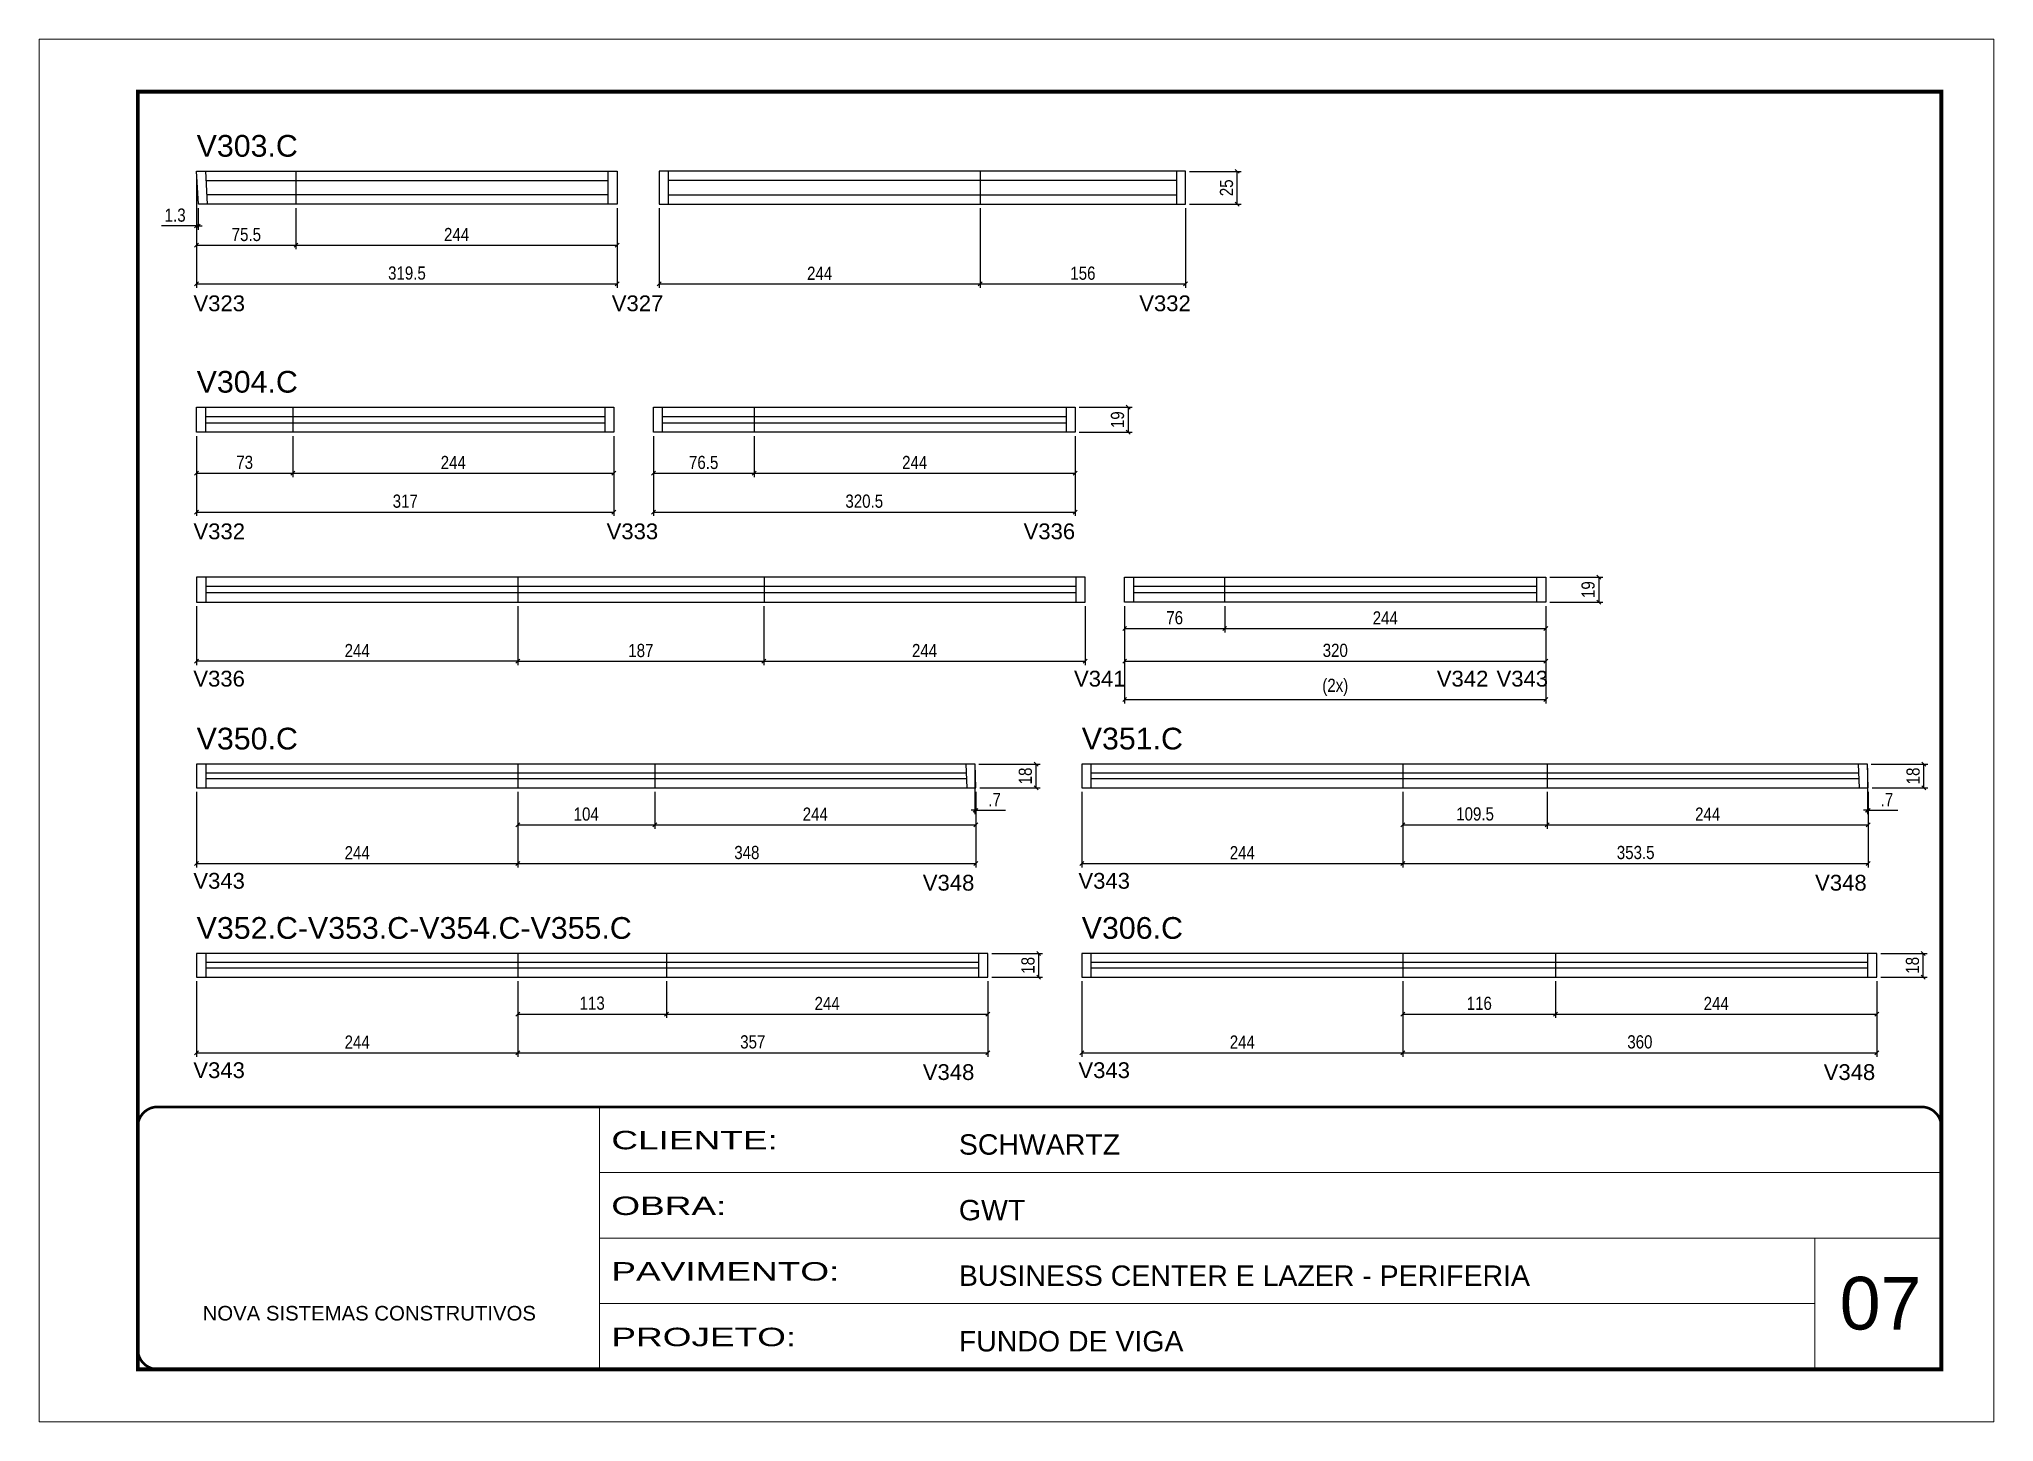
# Model space of a CAD drawing. Extents: x 3245 to 12416, y 917 to 10295.
# Drawn here: x 6429 to 7914, y 7809 to 8859 of the extents above; entities that cross this region are included whole.
import ezdxf

# ---------------------------------------------------------------- set-up
doc = ezdxf.new("R2010")
doc.units = 0
doc.linetypes.add('CONTINUO', pattern=[0])
doc.linetypes.add('DASHED', pattern=[0.75, 0.5, -0.25])
for name, color, linetype in [('5', 5, 'Continuous'), ('COTA', 241, 'Continuous'), ('NOMENCLATURA', 7, 'Continuous'), ('Painéis', 200, 'Continuous'), ('SARR_2.2x7', 40, 'Continuous')]:
    doc.layers.add(name, color=color, linetype=linetype)
for name, color, linetype, lineweight in [('CARIMBO', 255, 'Continuous', 9), ('Folhas', 255, 'Continuous', 9), ('SARRAFO DE PRESSAO', 251, 'DASHED', 9)]:
    doc.layers.add(name, color=color, linetype=linetype, lineweight=lineweight)
doc.styles.add('ARIAL', font='arial.ttf')
doc.styles.add('COTA TECNICA', font='techl___.ttf', dxfattribs={"height": 10})
doc.styles.add('COTA TECNICA-50', font='techl___.ttf', dxfattribs={"height": 10})
doc.styles.get("Standard").update_dxf_attribs({"font": 'arial.ttf'})
doc.styles.add('Tecnologia', font='')
doc.styles.get('Tecnologia').set_extended_font_data('Forgotten Futurist')
doc.dimstyles.new('COTA PAINEL-50', dxfattribs={"dimtxt": 10, "dimasz": 3, "dimexe": 3, "dimexo": 3, "dimgap": 3, "dimtad": 1, "dimdec": 1, "dimzin": 12, "dimdsep": 46, "dimtxsty": 'COTA TECNICA-50', "dimblk1": 'OBLIQUE', "dimblk2": 'OBLIQUE', "dimsah": 1, "dimcen": 0.9, "dimclrd": 4, "dimclre": 4, "dimclrt": 240, "dimadec": 1, "dimazin": 3, "dimtfac": 1, "dimtdec": 1, "dimtmove": 0, "dimatfit": 3, "dimfxl": 1, "dimtolj": 1, "dimtzin": 12, "dimarcsym": 0})
doc.dimstyles.new('PAINEL', dxfattribs={"dimtxt": 10, "dimasz": 3, "dimexe": 3, "dimexo": 3, "dimgap": 3, "dimtad": 1, "dimdec": 1, "dimzin": 12, "dimdsep": 46, "dimtxsty": 'COTA TECNICA', "dimblk1": 'OBLIQUE', "dimblk2": 'OBLIQUE', "dimsah": 1, "dimcen": 0.9, "dimclrd": 4, "dimclre": 4, "dimclrt": 240, "dimadec": 1, "dimazin": 3, "dimtfac": 1, "dimtdec": 1, "dimtmove": 0, "dimatfit": 3, "dimfxl": 1, "dimtolj": 1, "dimtzin": 12, "dimarcsym": 0})

msp = doc.modelspace()

# ---------------------------------------------------------------- texts
at = {"layer": '5', "linetype": 'Continuous'}
for s, p in [('V323', (6546.12, 8652.09)), ('V327', (6863.89, 8652.09)), ('V332', (7264.6, 8652.09)), ('V332', (6546.12, 8478.93)), ('V333', (6859.98, 8478.93)), ('V336', (7176.74, 8478.93)), ('V336', (6546.03, 8367.08)), ('V341', (7215.02, 8367.08)), ('V342', (7490.63, 8367.08)), ('V343', (7536.02, 8367.08)), ('V343', (6546.03, 8213.56)), ('V348', (7100.17, 8212.11)), ('V343', (7218.4, 8213.56)), ('V348', (7778.04, 8212.11)), ('V343', (6546.03, 8069.77)), ('V348', (7100.17, 8068.32)), ('V343', (7218.4, 8069.77)), ('V348', (7784.54, 8068.32))]:
    msp.add_text(s, height=12, rotation=359.99996, dxfattribs=at).set_placement(p)
at = {"layer": 'CARIMBO', "style": 'ARIAL'}
msp.add_text('07', height=40, dxfattribs=at).set_placement((7796.7, 7878.85))
at = {"layer": 'NOMENCLATURA', "linetype": 'Continuous'}
for s, p in [('V303.C', (6548.53, 8769.41)), ('V304.C', (6548.53, 8590.25)), ('V350.C', (6548.54, 8319.31)), ('V351.C', (7220.91, 8319.31)), ('V352.C-V353.C-V354.C-V355.C', (6548.54, 8175.52)), ('V306.C', (7220.91, 8175.52))]:
    msp.add_text(s, height=16.5, dxfattribs=at).set_placement(p)

# ---------------------------------------------------------------- blocks, each defined once
blk = doc.blocks.new('9999999999')
at = {"color": 30, "linetype": 'CONTINUO'}
for p, q in [((98564.6, 34230.2), (98564.6, 34429.4)), ((98564.6, 34379.6), (99584, 34379.6)), ((98564.6, 34329.8), (99488, 34329.8)), ((99584, 34329.8), (99488, 34329.8)), ((99488, 34329.8), (99488, 34230.2)), ((98564.6, 34280), (99488, 34280))]:
    blk.add_line(p, q, dxfattribs=at)
at = {"color": 30, "linetype": 'CONTINUO', "const_width": 2}
blk.add_lwpolyline([(99584, 34230.2), (99584, 34414.4, 0.414214), (99569, 34429.4), (98229, 34429.4, 0.414214), (98214, 34414.4), (98214, 34245.2, 0.414214), (98229, 34230.2), (99584, 34230.2)], format="xyb", dxfattribs=at)
at = {"layer": 'Folhas'}
blk.add_lwpolyline([(98139, 34190.2), (99624, 34190.2), (99624, 35240.2), (98139, 35240.2)], close=True, dxfattribs=at)
at = {"layer": 'Folhas', "color": 30, "const_width": 3}
blk.add_lwpolyline([(98214, 34230.2), (99584, 34230.2), (99584, 35200.2), (98214, 35200.2)], close=True, dxfattribs=at)
at = {"color": 7, "linetype": 'Continuous', "ltscale": 5, "style": 'ARIAL'}
for s, height, p in [('SCHWARTZ', 15.48, (98837.7, 34393.1)), ('GWT', 15.48, (98837.7, 34343.3)), ('BUSINESS CENTER E LAZER - PERIFERIA', 15.483, (98837.7, 34293.5)), ('NOVA SISTEMAS CONSTRUTIVOS', 11.059, (98263.2, 34267.2)), ('FUNDO DE VIGA', 15.483, (98837.7, 34243.7))]:
    blk.add_text(s, height=height, dxfattribs=at).set_placement(p)
at = {"layer": 'Folhas', "color": 7, "style": 'Tecnologia', "width": 1.5}
for s, p in [('CLIENTE:', (98573.7, 34397.2)), ('OBRA:', (98573.7, 34347.3)), ('PAVIMENTO:', (98573.7, 34297.5)), ('PROJETO:', (98573.7, 34247.7))]:
    blk.add_text(s, height=14, dxfattribs=at).set_placement(p)
blk = doc.blocks.new('_Oblique')
at = {"color": 0, "linetype": 'ByBlock', "lineweight": -2}
blk.add_line((-0.5, -0.5), (0.5, 0.5), dxfattribs=at)
blk = doc.blocks.new('*D504')
at = {"layer": 'COTA', "color": 4, "linetype": 'ByBlock', "lineweight": -2, "transparency": 16777216}
for p, q in [((6548.5, 8755.3), (6548.5, 8669.8)), ((6868, 8730.3), (6868, 8669.8)), ((6548.5, 8672.8), (6868, 8672.8))]:
    blk.add_line(p, q, dxfattribs=at)
at = {"layer": 'Defpoints', "color": 0, "linetype": 'ByBlock', "transparency": 16777216}
for p in [(6548.5, 8758.3), (6868, 8733.3), (6868, 8672.8)]:
    blk.add_point(p, dxfattribs=at)
at = {"layer": 'COTA', "color": 4, "linetype": 'ByBlock', "lineweight": -2, "transparency": 16777216, "xscale": 3, "yscale": 3, "zscale": 3, "rotation": 180}
blk.add_blockref('_Oblique', (6548.5, 8672.8), dxfattribs=at)
at = {"layer": 'COTA', "color": 4, "linetype": 'ByBlock', "lineweight": -2, "transparency": 16777216, "xscale": 3, "yscale": 3, "zscale": 3}
blk.add_blockref('_Oblique', (6868, 8672.8), dxfattribs=at)
at = {"layer": 'COTA', "color": 240, "linetype": 'ByBlock', "transparency": 16777216, "insert": (6708.3, 8681), "char_height": 10, "attachment_point": 5, "style": 'COTA TECNICA-50'}
blk.add_mtext('\\A1;319.5', dxfattribs=at)
blk = doc.blocks.new('*D505')
at = {"layer": 'COTA', "color": 4, "linetype": 'ByBlock', "lineweight": -2, "transparency": 16777216}
for p, q in [((6548.5, 8755.3), (6548.5, 8713.8)), ((6549.8, 8730.3), (6549.8, 8713.8)), ((6548.5, 8716.8), (6521.9, 8716.8)), ((6549.8, 8716.8), (6548.5, 8716.8)), ((6549.8, 8716.8), (6552.8, 8716.8))]:
    blk.add_line(p, q, dxfattribs=at)
at = {"layer": 'Defpoints', "color": 0, "linetype": 'ByBlock', "transparency": 16777216}
for p in [(6548.5, 8758.3), (6549.8, 8733.3), (6548.5, 8716.8)]:
    blk.add_point(p, dxfattribs=at)
at = {"layer": 'COTA', "color": 4, "linetype": 'ByBlock', "lineweight": -2, "transparency": 16777216, "xscale": 3, "yscale": 3, "zscale": 3}
blk.add_blockref('_Oblique', (6548.5, 8716.8), dxfattribs=at)
at = {"layer": 'COTA', "color": 4, "linetype": 'ByBlock', "lineweight": -2, "transparency": 16777216, "xscale": 3, "yscale": 3, "zscale": 3, "rotation": 180}
blk.add_blockref('_Oblique', (6549.8, 8716.8), dxfattribs=at)
at = {"layer": 'COTA', "color": 240, "linetype": 'ByBlock', "transparency": 16777216, "insert": (6532.2, 8725), "char_height": 10, "attachment_point": 5, "style": 'COTA TECNICA-50'}
blk.add_mtext('\\A1;1.3', dxfattribs=at)
blk = doc.blocks.new('*D506')
at = {"layer": 'COTA', "color": 4, "linetype": 'ByBlock', "lineweight": -2, "transparency": 16777216}
for p, q in [((6548.5, 8755.3), (6548.5, 8699.2)), ((6624, 8730.3), (6624, 8699.2)), ((6548.5, 8702.2), (6624, 8702.2))]:
    blk.add_line(p, q, dxfattribs=at)
at = {"layer": 'Defpoints', "color": 0, "linetype": 'ByBlock', "transparency": 16777216}
for p in [(6548.5, 8758.3), (6624, 8733.3), (6624, 8702.2)]:
    blk.add_point(p, dxfattribs=at)
at = {"layer": 'COTA', "color": 4, "linetype": 'ByBlock', "lineweight": -2, "transparency": 16777216, "xscale": 3, "yscale": 3, "zscale": 3, "rotation": 180}
blk.add_blockref('_Oblique', (6548.5, 8702.2), dxfattribs=at)
at = {"layer": 'COTA', "color": 4, "linetype": 'ByBlock', "lineweight": -2, "transparency": 16777216, "xscale": 3, "yscale": 3, "zscale": 3}
blk.add_blockref('_Oblique', (6624, 8702.2), dxfattribs=at)
at = {"layer": 'COTA', "color": 240, "linetype": 'ByBlock', "transparency": 16777216, "insert": (6586.3, 8710.3), "char_height": 10, "attachment_point": 5, "style": 'COTA TECNICA-50'}
blk.add_mtext('\\A1;75.5', dxfattribs=at)
blk = doc.blocks.new('*D507')
at = {"layer": 'COTA', "color": 4, "linetype": 'ByBlock', "lineweight": -2, "transparency": 16777216}
for p, q in [((6624, 8730.3), (6624, 8699.2)), ((6868, 8730.3), (6868, 8699.2)), ((6624, 8702.2), (6868, 8702.2))]:
    blk.add_line(p, q, dxfattribs=at)
at = {"layer": 'Defpoints', "color": 0, "linetype": 'ByBlock', "transparency": 16777216}
for p in [(6624, 8733.3), (6868, 8733.3), (6868, 8702.2)]:
    blk.add_point(p, dxfattribs=at)
at = {"layer": 'COTA', "color": 4, "linetype": 'ByBlock', "lineweight": -2, "transparency": 16777216, "xscale": 3, "yscale": 3, "zscale": 3, "rotation": 180}
blk.add_blockref('_Oblique', (6624, 8702.2), dxfattribs=at)
at = {"layer": 'COTA', "color": 4, "linetype": 'ByBlock', "lineweight": -2, "transparency": 16777216, "xscale": 3, "yscale": 3, "zscale": 3}
blk.add_blockref('_Oblique', (6868, 8702.2), dxfattribs=at)
at = {"layer": 'COTA', "color": 240, "linetype": 'ByBlock', "transparency": 16777216, "insert": (6746, 8710.3), "char_height": 10, "attachment_point": 5, "style": 'COTA TECNICA-50'}
blk.add_mtext('\\A1;244', dxfattribs=at)
blk = doc.blocks.new('*D509')
at = {"layer": 'COTA', "color": 4, "linetype": 'ByBlock', "lineweight": -2, "transparency": 16777216}
for p, q in [((6899.8, 8730.3), (6899.8, 8669.8)), ((7143.8, 8730.3), (7143.8, 8669.8)), ((6899.8, 8672.8), (7143.8, 8672.8))]:
    blk.add_line(p, q, dxfattribs=at)
at = {"layer": 'Defpoints', "color": 0, "linetype": 'ByBlock', "transparency": 16777216}
for p in [(6899.8, 8733.3), (7143.8, 8733.3), (7143.8, 8672.8)]:
    blk.add_point(p, dxfattribs=at)
at = {"layer": 'COTA', "color": 4, "linetype": 'ByBlock', "lineweight": -2, "transparency": 16777216, "xscale": 3, "yscale": 3, "zscale": 3, "rotation": 180}
blk.add_blockref('_Oblique', (6899.8, 8672.8), dxfattribs=at)
at = {"layer": 'COTA', "color": 4, "linetype": 'ByBlock', "lineweight": -2, "transparency": 16777216, "xscale": 3, "yscale": 3, "zscale": 3}
blk.add_blockref('_Oblique', (7143.8, 8672.8), dxfattribs=at)
at = {"layer": 'COTA', "color": 240, "linetype": 'ByBlock', "transparency": 16777216, "insert": (7021.8, 8680.9), "char_height": 10, "attachment_point": 5, "style": 'COTA TECNICA-50'}
blk.add_mtext('\\A1;244', dxfattribs=at)
blk = doc.blocks.new('*D510')
at = {"layer": 'COTA', "color": 4, "linetype": 'ByBlock', "lineweight": -2, "transparency": 16777216}
for p, q in [((7143.8, 8730.3), (7143.8, 8669.8)), ((7299.8, 8730.3), (7299.8, 8669.8)), ((7143.8, 8672.8), (7299.8, 8672.8))]:
    blk.add_line(p, q, dxfattribs=at)
at = {"layer": 'Defpoints', "color": 0, "linetype": 'ByBlock', "transparency": 16777216}
for p in [(7143.8, 8733.3), (7299.8, 8733.3), (7299.8, 8672.8)]:
    blk.add_point(p, dxfattribs=at)
at = {"layer": 'COTA', "color": 4, "linetype": 'ByBlock', "lineweight": -2, "transparency": 16777216, "xscale": 3, "yscale": 3, "zscale": 3, "rotation": 180}
blk.add_blockref('_Oblique', (7143.8, 8672.8), dxfattribs=at)
at = {"layer": 'COTA', "color": 4, "linetype": 'ByBlock', "lineweight": -2, "transparency": 16777216, "xscale": 3, "yscale": 3, "zscale": 3}
blk.add_blockref('_Oblique', (7299.8, 8672.8), dxfattribs=at)
at = {"layer": 'COTA', "color": 240, "linetype": 'ByBlock', "transparency": 16777216, "insert": (7221.8, 8680.9), "char_height": 10, "attachment_point": 5, "style": 'COTA TECNICA-50'}
blk.add_mtext('\\A1;156', dxfattribs=at)
blk = doc.blocks.new('*D511')
at = {"layer": 'COTA', "color": 4, "linetype": 'ByBlock', "lineweight": -2, "transparency": 16777216}
for p, q in [((7302.8, 8758.3), (7342, 8758.3)), ((7339, 8733.3), (7339, 8758.3)), ((7302.8, 8733.3), (7342, 8733.3))]:
    blk.add_line(p, q, dxfattribs=at)
at = {"layer": 'Defpoints', "color": 0, "linetype": 'ByBlock', "transparency": 16777216}
for p in [(7299.8, 8758.3), (7339, 8758.3), (7299.8, 8733.3)]:
    blk.add_point(p, dxfattribs=at)
at = {"layer": 'COTA', "color": 4, "linetype": 'ByBlock', "lineweight": -2, "transparency": 16777216, "xscale": 3, "yscale": 3, "zscale": 3}
for p, rotation in [((7339, 8758.3), 90), ((7339, 8733.3), 270)]:
    blk.add_blockref('_Oblique', p, dxfattribs=dict(at, rotation=rotation))
at = {"layer": 'COTA', "color": 240, "linetype": 'ByBlock', "transparency": 16777216, "insert": (7330.9, 8745.8), "char_height": 10, "attachment_point": 5, "rotation": 90, "style": 'COTA TECNICA-50'}
blk.add_mtext('\\A1;25', dxfattribs=at)
blk = doc.blocks.new('*D513')
at = {"layer": 'COTA', "color": 4, "linetype": 'ByBlock', "lineweight": -2, "transparency": 16777216}
for p, q in [((6548.5, 8557.2), (6548.5, 8496.6)), ((6865.5, 8557.2), (6865.5, 8496.6)), ((6548.5, 8499.6), (6865.5, 8499.6))]:
    blk.add_line(p, q, dxfattribs=at)
at = {"layer": 'Defpoints', "color": 0, "linetype": 'ByBlock', "transparency": 16777216}
for p in [(6548.5, 8560.2), (6865.5, 8560.2), (6865.5, 8499.6)]:
    blk.add_point(p, dxfattribs=at)
at = {"layer": 'COTA', "color": 4, "linetype": 'ByBlock', "lineweight": -2, "transparency": 16777216, "xscale": 3, "yscale": 3, "zscale": 3, "rotation": 180}
blk.add_blockref('_Oblique', (6548.5, 8499.6), dxfattribs=at)
at = {"layer": 'COTA', "color": 4, "linetype": 'ByBlock', "lineweight": -2, "transparency": 16777216, "xscale": 3, "yscale": 3, "zscale": 3}
blk.add_blockref('_Oblique', (6865.5, 8499.6), dxfattribs=at)
at = {"layer": 'COTA', "color": 240, "linetype": 'ByBlock', "transparency": 16777216, "insert": (6707, 8507.8), "char_height": 10, "attachment_point": 5, "style": 'COTA TECNICA-50'}
blk.add_mtext('\\A1;317', dxfattribs=at)
blk = doc.blocks.new('*D515')
at = {"layer": 'COTA', "color": 4, "linetype": 'ByBlock', "lineweight": -2, "transparency": 16777216}
for p, q in [((6548.5, 8557.2), (6548.5, 8526.1)), ((6621.5, 8557.2), (6621.5, 8526.1)), ((6548.5, 8529.1), (6621.5, 8529.1))]:
    blk.add_line(p, q, dxfattribs=at)
at = {"layer": 'Defpoints', "color": 0, "linetype": 'ByBlock', "transparency": 16777216}
for p in [(6548.5, 8560.2), (6621.5, 8560.2), (6621.5, 8529.1)]:
    blk.add_point(p, dxfattribs=at)
at = {"layer": 'COTA', "color": 4, "linetype": 'ByBlock', "lineweight": -2, "transparency": 16777216, "xscale": 3, "yscale": 3, "zscale": 3, "rotation": 180}
blk.add_blockref('_Oblique', (6548.5, 8529.1), dxfattribs=at)
at = {"layer": 'COTA', "color": 4, "linetype": 'ByBlock', "lineweight": -2, "transparency": 16777216, "xscale": 3, "yscale": 3, "zscale": 3}
blk.add_blockref('_Oblique', (6621.5, 8529.1), dxfattribs=at)
at = {"layer": 'COTA', "color": 240, "linetype": 'ByBlock', "transparency": 16777216, "insert": (6585, 8537.3), "char_height": 10, "attachment_point": 5, "style": 'COTA TECNICA-50'}
blk.add_mtext('\\A1;73', dxfattribs=at)
blk = doc.blocks.new('*D516')
at = {"layer": 'COTA', "color": 4, "linetype": 'ByBlock', "lineweight": -2, "transparency": 16777216}
for p, q in [((6621.5, 8557.2), (6621.5, 8526.1)), ((6865.5, 8557.2), (6865.5, 8526.1)), ((6621.5, 8529.1), (6865.5, 8529.1))]:
    blk.add_line(p, q, dxfattribs=at)
at = {"layer": 'Defpoints', "color": 0, "linetype": 'ByBlock', "transparency": 16777216}
for p in [(6621.5, 8560.2), (6865.5, 8560.2), (6865.5, 8529.1)]:
    blk.add_point(p, dxfattribs=at)
at = {"layer": 'COTA', "color": 4, "linetype": 'ByBlock', "lineweight": -2, "transparency": 16777216, "xscale": 3, "yscale": 3, "zscale": 3, "rotation": 180}
blk.add_blockref('_Oblique', (6621.5, 8529.1), dxfattribs=at)
at = {"layer": 'COTA', "color": 4, "linetype": 'ByBlock', "lineweight": -2, "transparency": 16777216, "xscale": 3, "yscale": 3, "zscale": 3}
blk.add_blockref('_Oblique', (6865.5, 8529.1), dxfattribs=at)
at = {"layer": 'COTA', "color": 240, "linetype": 'ByBlock', "transparency": 16777216, "insert": (6743.5, 8537.2), "char_height": 10, "attachment_point": 5, "style": 'COTA TECNICA-50'}
blk.add_mtext('\\A1;244', dxfattribs=at)
blk = doc.blocks.new('*D517')
at = {"layer": 'COTA', "color": 4, "linetype": 'ByBlock', "lineweight": -2, "transparency": 16777216}
for p, q in [((6895.5, 8557.2), (6895.5, 8496.6)), ((7216, 8557.2), (7216, 8496.6)), ((6895.5, 8499.6), (7216, 8499.6))]:
    blk.add_line(p, q, dxfattribs=at)
at = {"layer": 'Defpoints', "color": 0, "linetype": 'ByBlock', "transparency": 16777216}
for p in [(6895.5, 8560.2), (7216, 8560.2), (7216, 8499.6)]:
    blk.add_point(p, dxfattribs=at)
at = {"layer": 'COTA', "color": 4, "linetype": 'ByBlock', "lineweight": -2, "transparency": 16777216, "xscale": 3, "yscale": 3, "zscale": 3, "rotation": 180}
blk.add_blockref('_Oblique', (6895.5, 8499.6), dxfattribs=at)
at = {"layer": 'COTA', "color": 4, "linetype": 'ByBlock', "lineweight": -2, "transparency": 16777216, "xscale": 3, "yscale": 3, "zscale": 3}
blk.add_blockref('_Oblique', (7216, 8499.6), dxfattribs=at)
at = {"layer": 'COTA', "color": 240, "linetype": 'ByBlock', "transparency": 16777216, "insert": (7055.7, 8507.8), "char_height": 10, "attachment_point": 5, "style": 'COTA TECNICA-50'}
blk.add_mtext('\\A1;320.5', dxfattribs=at)
blk = doc.blocks.new('*D518')
at = {"layer": 'COTA', "color": 4, "linetype": 'ByBlock', "lineweight": -2, "transparency": 16777216}
for p, q in [((6895.5, 8557.2), (6895.5, 8526.1)), ((6972, 8557.2), (6972, 8526.1)), ((6895.5, 8529.1), (6972, 8529.1))]:
    blk.add_line(p, q, dxfattribs=at)
at = {"layer": 'Defpoints', "color": 0, "linetype": 'ByBlock', "transparency": 16777216}
for p in [(6895.5, 8560.2), (6972, 8560.2), (6972, 8529.1)]:
    blk.add_point(p, dxfattribs=at)
at = {"layer": 'COTA', "color": 4, "linetype": 'ByBlock', "lineweight": -2, "transparency": 16777216, "xscale": 3, "yscale": 3, "zscale": 3, "rotation": 180}
blk.add_blockref('_Oblique', (6895.5, 8529.1), dxfattribs=at)
at = {"layer": 'COTA', "color": 4, "linetype": 'ByBlock', "lineweight": -2, "transparency": 16777216, "xscale": 3, "yscale": 3, "zscale": 3}
blk.add_blockref('_Oblique', (6972, 8529.1), dxfattribs=at)
at = {"layer": 'COTA', "color": 240, "linetype": 'ByBlock', "transparency": 16777216, "insert": (6933.7, 8537.2), "char_height": 10, "attachment_point": 5, "style": 'COTA TECNICA-50'}
blk.add_mtext('\\A1;76.5', dxfattribs=at)
blk = doc.blocks.new('*D519')
at = {"layer": 'COTA', "color": 4, "linetype": 'ByBlock', "lineweight": -2, "transparency": 16777216}
for p, q in [((6972, 8557.2), (6972, 8526.1)), ((7216, 8557.2), (7216, 8526.1)), ((6972, 8529.1), (7216, 8529.1))]:
    blk.add_line(p, q, dxfattribs=at)
at = {"layer": 'Defpoints', "color": 0, "linetype": 'ByBlock', "transparency": 16777216}
for p in [(6972, 8560.2), (7216, 8560.2), (7216, 8529.1)]:
    blk.add_point(p, dxfattribs=at)
at = {"layer": 'COTA', "color": 4, "linetype": 'ByBlock', "lineweight": -2, "transparency": 16777216, "xscale": 3, "yscale": 3, "zscale": 3, "rotation": 180}
blk.add_blockref('_Oblique', (6972, 8529.1), dxfattribs=at)
at = {"layer": 'COTA', "color": 4, "linetype": 'ByBlock', "lineweight": -2, "transparency": 16777216, "xscale": 3, "yscale": 3, "zscale": 3}
blk.add_blockref('_Oblique', (7216, 8529.1), dxfattribs=at)
at = {"layer": 'COTA', "color": 240, "linetype": 'ByBlock', "transparency": 16777216, "insert": (7094, 8537.2), "char_height": 10, "attachment_point": 5, "style": 'COTA TECNICA-50'}
blk.add_mtext('\\A1;244', dxfattribs=at)
blk = doc.blocks.new('*D520')
at = {"layer": 'COTA', "color": 4, "linetype": 'ByBlock', "lineweight": -2, "transparency": 16777216}
for p, q in [((6548.5, 8428.2), (6548.5, 8383.3)), ((6792.5, 8428.2), (6792.5, 8383.3)), ((6792.5, 8386.3), (6548.5, 8386.3))]:
    blk.add_line(p, q, dxfattribs=at)
at = {"layer": 'Defpoints', "color": 0, "linetype": 'ByBlock', "transparency": 16777216}
for p in [(6548.5, 8431.2), (6792.5, 8431.2), (6548.5, 8386.3)]:
    blk.add_point(p, dxfattribs=at)
at = {"layer": 'COTA', "color": 4, "linetype": 'ByBlock', "lineweight": -2, "transparency": 16777216, "xscale": 3, "yscale": 3, "zscale": 3, "rotation": 180}
blk.add_blockref('_Oblique', (6548.5, 8386.3), dxfattribs=at)
at = {"layer": 'COTA', "color": 4, "linetype": 'ByBlock', "lineweight": -2, "transparency": 16777216, "xscale": 3, "yscale": 3, "zscale": 3}
blk.add_blockref('_Oblique', (6792.5, 8386.3), dxfattribs=at)
at = {"layer": 'COTA', "color": 240, "linetype": 'ByBlock', "transparency": 16777216, "insert": (6670.5, 8394.4), "char_height": 10, "attachment_point": 5, "style": 'COTA TECNICA-50'}
blk.add_mtext('\\A1;244', dxfattribs=at)
blk = doc.blocks.new('*D521')
at = {"layer": 'COTA', "color": 4, "linetype": 'ByBlock', "lineweight": -2, "transparency": 16777216}
for p, q in [((6792.5, 8428.2), (6792.5, 8383.3)), ((6979.5, 8428.2), (6979.5, 8383.3)), ((6792.5, 8386.3), (6979.5, 8386.3))]:
    blk.add_line(p, q, dxfattribs=at)
at = {"layer": 'Defpoints', "color": 0, "linetype": 'ByBlock', "transparency": 16777216}
for p in [(6792.5, 8431.2), (6979.5, 8431.2), (6979.5, 8386.3)]:
    blk.add_point(p, dxfattribs=at)
at = {"layer": 'COTA', "color": 4, "linetype": 'ByBlock', "lineweight": -2, "transparency": 16777216, "xscale": 3, "yscale": 3, "zscale": 3, "rotation": 180}
blk.add_blockref('_Oblique', (6792.5, 8386.3), dxfattribs=at)
at = {"layer": 'COTA', "color": 4, "linetype": 'ByBlock', "lineweight": -2, "transparency": 16777216, "xscale": 3, "yscale": 3, "zscale": 3}
blk.add_blockref('_Oblique', (6979.5, 8386.3), dxfattribs=at)
at = {"layer": 'COTA', "color": 240, "linetype": 'ByBlock', "transparency": 16777216, "insert": (6886, 8394.4), "char_height": 10, "attachment_point": 5, "style": 'COTA TECNICA-50'}
blk.add_mtext('\\A1;187', dxfattribs=at)
blk = doc.blocks.new('*D522')
at = {"layer": 'COTA', "color": 4, "linetype": 'ByBlock', "lineweight": -2, "transparency": 16777216}
for p, q in [((6979.5, 8428.2), (6979.5, 8383.3)), ((7223.5, 8428.2), (7223.5, 8383.3)), ((6979.5, 8386.3), (7223.5, 8386.3))]:
    blk.add_line(p, q, dxfattribs=at)
at = {"layer": 'Defpoints', "color": 0, "linetype": 'ByBlock', "transparency": 16777216}
for p in [(6979.5, 8431.2), (7223.5, 8431.2), (7223.5, 8386.3)]:
    blk.add_point(p, dxfattribs=at)
at = {"layer": 'COTA', "color": 4, "linetype": 'ByBlock', "lineweight": -2, "transparency": 16777216, "xscale": 3, "yscale": 3, "zscale": 3, "rotation": 180}
blk.add_blockref('_Oblique', (6979.5, 8386.3), dxfattribs=at)
at = {"layer": 'COTA', "color": 4, "linetype": 'ByBlock', "lineweight": -2, "transparency": 16777216, "xscale": 3, "yscale": 3, "zscale": 3}
blk.add_blockref('_Oblique', (7223.5, 8386.3), dxfattribs=at)
at = {"layer": 'COTA', "color": 240, "linetype": 'ByBlock', "transparency": 16777216, "insert": (7101.5, 8394.4), "char_height": 10, "attachment_point": 5, "style": 'COTA TECNICA-50'}
blk.add_mtext('\\A1;244', dxfattribs=at)
blk = doc.blocks.new('*D524')
at = {"layer": 'COTA', "color": 4, "lineweight": -2, "transparency": 16777216}
for p, q in [((7219, 8579.2), (7259.2, 8579.2)), ((7256.2, 8579.2), (7256.2, 8560.2)), ((7219, 8560.2), (7259.2, 8560.2))]:
    blk.add_line(p, q, dxfattribs=at)
at = {"layer": 'Defpoints', "color": 0, "transparency": 16777216}
for p in [(7216, 8579.2), (7216, 8560.2), (7256.2, 8560.2)]:
    blk.add_point(p, dxfattribs=at)
at = {"layer": 'COTA', "color": 4, "lineweight": -2, "transparency": 16777216, "xscale": 3, "yscale": 3, "zscale": 3}
for p, rotation in [((7256.2, 8579.2), 90), ((7256.2, 8560.2), 270)]:
    blk.add_blockref('_Oblique', p, dxfattribs=dict(at, rotation=rotation))
at = {"layer": 'COTA', "color": 240, "transparency": 16777216, "insert": (7248.1, 8569.7), "char_height": 10, "attachment_point": 5, "rotation": 90, "style": 'COTA TECNICA'}
blk.add_mtext('\\A1;19', dxfattribs=at)
blk = doc.blocks.new('*D525')
at = {"layer": 'COTA', "color": 4, "linetype": 'ByBlock', "lineweight": -2, "transparency": 16777216}
for p, q in [((7253.5, 8428.2), (7253.5, 8383.3)), ((7573.5, 8428.2), (7573.5, 8383.3)), ((7253.5, 8386.3), (7573.5, 8386.3))]:
    blk.add_line(p, q, dxfattribs=at)
at = {"layer": 'Defpoints', "color": 0, "linetype": 'ByBlock', "transparency": 16777216}
for p in [(7253.5, 8431.2), (7573.5, 8431.2), (7573.5, 8386.3)]:
    blk.add_point(p, dxfattribs=at)
at = {"layer": 'COTA', "color": 4, "linetype": 'ByBlock', "lineweight": -2, "transparency": 16777216, "xscale": 3, "yscale": 3, "zscale": 3, "rotation": 180}
blk.add_blockref('_Oblique', (7253.5, 8386.3), dxfattribs=at)
at = {"layer": 'COTA', "color": 4, "linetype": 'ByBlock', "lineweight": -2, "transparency": 16777216, "xscale": 3, "yscale": 3, "zscale": 3}
blk.add_blockref('_Oblique', (7573.5, 8386.3), dxfattribs=at)
at = {"layer": 'COTA', "color": 240, "linetype": 'ByBlock', "transparency": 16777216, "insert": (7413.5, 8394.5), "char_height": 10, "attachment_point": 5, "style": 'COTA TECNICA-50'}
blk.add_mtext('\\A1;320', dxfattribs=at)
blk = doc.blocks.new('*D526')
at = {"layer": 'COTA', "color": 4, "linetype": 'ByBlock', "lineweight": -2, "transparency": 16777216}
for p, q in [((7253.5, 8428.2), (7253.5, 8408.2)), ((7329.5, 8428.2), (7329.5, 8408.2)), ((7253.5, 8411.2), (7329.5, 8411.2))]:
    blk.add_line(p, q, dxfattribs=at)
at = {"layer": 'Defpoints', "color": 0, "linetype": 'ByBlock', "transparency": 16777216}
for p in [(7253.5, 8431.2), (7329.5, 8431.2), (7329.5, 8411.2)]:
    blk.add_point(p, dxfattribs=at)
at = {"layer": 'COTA', "color": 4, "linetype": 'ByBlock', "lineweight": -2, "transparency": 16777216, "xscale": 3, "yscale": 3, "zscale": 3, "rotation": 180}
blk.add_blockref('_Oblique', (7253.5, 8411.2), dxfattribs=at)
at = {"layer": 'COTA', "color": 4, "linetype": 'ByBlock', "lineweight": -2, "transparency": 16777216, "xscale": 3, "yscale": 3, "zscale": 3}
blk.add_blockref('_Oblique', (7329.5, 8411.2), dxfattribs=at)
at = {"layer": 'COTA', "color": 240, "linetype": 'ByBlock', "transparency": 16777216, "insert": (7291.5, 8419.3), "char_height": 10, "attachment_point": 5, "style": 'COTA TECNICA-50'}
blk.add_mtext('\\A1;76', dxfattribs=at)
blk = doc.blocks.new('*D527')
at = {"layer": 'COTA', "color": 4, "linetype": 'ByBlock', "lineweight": -2, "transparency": 16777216}
for p, q in [((7329.5, 8428.2), (7329.5, 8408.2)), ((7573.5, 8428.2), (7573.5, 8408.2)), ((7329.5, 8411.2), (7573.5, 8411.2))]:
    blk.add_line(p, q, dxfattribs=at)
at = {"layer": 'Defpoints', "color": 0, "linetype": 'ByBlock', "transparency": 16777216}
for p in [(7329.5, 8431.2), (7573.5, 8431.2), (7573.5, 8411.2)]:
    blk.add_point(p, dxfattribs=at)
at = {"layer": 'COTA', "color": 4, "linetype": 'ByBlock', "lineweight": -2, "transparency": 16777216, "xscale": 3, "yscale": 3, "zscale": 3, "rotation": 180}
blk.add_blockref('_Oblique', (7329.5, 8411.2), dxfattribs=at)
at = {"layer": 'COTA', "color": 4, "linetype": 'ByBlock', "lineweight": -2, "transparency": 16777216, "xscale": 3, "yscale": 3, "zscale": 3}
blk.add_blockref('_Oblique', (7573.5, 8411.2), dxfattribs=at)
at = {"layer": 'COTA', "color": 240, "linetype": 'ByBlock', "transparency": 16777216, "insert": (7451.5, 8419.2), "char_height": 10, "attachment_point": 5, "style": 'COTA TECNICA-50'}
blk.add_mtext('\\A1;244', dxfattribs=at)
blk = doc.blocks.new('*D528')
at = {"layer": 'COTA', "color": 4, "lineweight": -2, "transparency": 16777216}
for p, q in [((7576.5, 8450.2), (7616.7, 8450.2)), ((7613.7, 8450.2), (7613.7, 8431.2)), ((7576.5, 8431.2), (7616.7, 8431.2))]:
    blk.add_line(p, q, dxfattribs=at)
at = {"layer": 'Defpoints', "color": 0, "transparency": 16777216}
for p in [(7573.5, 8450.2), (7573.5, 8431.2), (7613.7, 8431.2)]:
    blk.add_point(p, dxfattribs=at)
at = {"layer": 'COTA', "color": 4, "lineweight": -2, "transparency": 16777216, "xscale": 3, "yscale": 3, "zscale": 3}
for p, rotation in [((7613.7, 8450.2), 90), ((7613.7, 8431.2), 270)]:
    blk.add_blockref('_Oblique', p, dxfattribs=dict(at, rotation=rotation))
at = {"layer": 'COTA', "color": 240, "transparency": 16777216, "insert": (7605.6, 8440.7), "char_height": 10, "attachment_point": 5, "rotation": 90, "style": 'COTA TECNICA'}
blk.add_mtext('\\A1;19', dxfattribs=at)
blk = doc.blocks.new('*D529')
at = {"layer": 'COTA', "color": 4, "lineweight": -2, "transparency": 16777216}
for p, q in [((7253.5, 8428.2), (7253.5, 8354.3)), ((7573.5, 8428.2), (7573.5, 8354.3)), ((7253.5, 8357.3), (7573.5, 8357.3))]:
    blk.add_line(p, q, dxfattribs=at)
at = {"layer": 'Defpoints', "color": 0, "transparency": 16777216}
for p in [(7253.5, 8431.2), (7573.5, 8431.2), (7573.5, 8357.3)]:
    blk.add_point(p, dxfattribs=at)
at = {"layer": 'COTA', "color": 4, "lineweight": -2, "transparency": 16777216, "xscale": 3, "yscale": 3, "zscale": 3, "rotation": 180}
blk.add_blockref('_Oblique', (7253.5, 8357.3), dxfattribs=at)
at = {"layer": 'COTA', "color": 4, "lineweight": -2, "transparency": 16777216, "xscale": 3, "yscale": 3, "zscale": 3}
blk.add_blockref('_Oblique', (7573.5, 8357.3), dxfattribs=at)
at = {"layer": 'COTA', "color": 240, "transparency": 16777216, "insert": (7413.5, 8366.5), "char_height": 10, "attachment_point": 5, "style": 'COTA TECNICA'}
blk.add_mtext('\\A1;(2x)', dxfattribs=at)
blk = doc.blocks.new('*D530')
at = {"layer": 'COTA', "color": 4, "linetype": 'ByBlock', "lineweight": -2, "transparency": 16777216}
for p, q in [((6548.5, 8287.2), (6548.5, 8229.8)), ((6792.5, 8287.2), (6792.5, 8229.8)), ((6548.5, 8232.8), (6792.5, 8232.8))]:
    blk.add_line(p, q, dxfattribs=at)
at = {"layer": 'Defpoints', "color": 0, "linetype": 'ByBlock', "transparency": 16777216}
for p in [(6548.5, 8290.2), (6792.5, 8290.2), (6792.5, 8232.8)]:
    blk.add_point(p, dxfattribs=at)
at = {"layer": 'COTA', "color": 4, "linetype": 'ByBlock', "lineweight": -2, "transparency": 16777216, "xscale": 3, "yscale": 3, "zscale": 3, "rotation": 180}
blk.add_blockref('_Oblique', (6548.5, 8232.8), dxfattribs=at)
at = {"layer": 'COTA', "color": 4, "linetype": 'ByBlock', "lineweight": -2, "transparency": 16777216, "xscale": 3, "yscale": 3, "zscale": 3}
blk.add_blockref('_Oblique', (6792.5, 8232.8), dxfattribs=at)
at = {"layer": 'COTA', "color": 240, "linetype": 'ByBlock', "transparency": 16777216, "insert": (6670.5, 8240.9), "char_height": 10, "attachment_point": 5, "style": 'COTA TECNICA-50'}
blk.add_mtext('\\A1;244', dxfattribs=at)
blk = doc.blocks.new('*D531')
at = {"layer": 'COTA', "color": 4, "linetype": 'ByBlock', "lineweight": -2, "transparency": 16777216}
for p, q in [((6792.5, 8287.2), (6792.5, 8229.8)), ((7140.5, 8287.2), (7140.5, 8229.8)), ((6792.5, 8232.8), (7140.5, 8232.8))]:
    blk.add_line(p, q, dxfattribs=at)
at = {"layer": 'Defpoints', "color": 0, "linetype": 'ByBlock', "transparency": 16777216}
for p in [(6792.5, 8290.2), (7140.5, 8290.2), (7140.5, 8232.8)]:
    blk.add_point(p, dxfattribs=at)
at = {"layer": 'COTA', "color": 4, "linetype": 'ByBlock', "lineweight": -2, "transparency": 16777216, "xscale": 3, "yscale": 3, "zscale": 3, "rotation": 180}
blk.add_blockref('_Oblique', (6792.5, 8232.8), dxfattribs=at)
at = {"layer": 'COTA', "color": 4, "linetype": 'ByBlock', "lineweight": -2, "transparency": 16777216, "xscale": 3, "yscale": 3, "zscale": 3}
blk.add_blockref('_Oblique', (7140.5, 8232.8), dxfattribs=at)
at = {"layer": 'COTA', "color": 240, "linetype": 'ByBlock', "transparency": 16777216, "insert": (6966.5, 8241), "char_height": 10, "attachment_point": 5, "style": 'COTA TECNICA-50'}
blk.add_mtext('\\A1;348', dxfattribs=at)
blk = doc.blocks.new('*D532')
at = {"layer": 'COTA', "color": 4, "linetype": 'ByBlock', "lineweight": -2, "transparency": 16777216}
for p, q in [((6792.5, 8287.2), (6792.5, 8259.1)), ((6896.5, 8287.2), (6896.5, 8259.1)), ((6792.5, 8262.1), (6896.5, 8262.1))]:
    blk.add_line(p, q, dxfattribs=at)
at = {"layer": 'Defpoints', "color": 0, "linetype": 'ByBlock', "transparency": 16777216}
for p in [(6792.5, 8290.2), (6896.5, 8290.2), (6896.5, 8262.1)]:
    blk.add_point(p, dxfattribs=at)
at = {"layer": 'COTA', "color": 4, "linetype": 'ByBlock', "lineweight": -2, "transparency": 16777216, "xscale": 3, "yscale": 3, "zscale": 3, "rotation": 180}
blk.add_blockref('_Oblique', (6792.5, 8262.1), dxfattribs=at)
at = {"layer": 'COTA', "color": 4, "linetype": 'ByBlock', "lineweight": -2, "transparency": 16777216, "xscale": 3, "yscale": 3, "zscale": 3}
blk.add_blockref('_Oblique', (6896.5, 8262.1), dxfattribs=at)
at = {"layer": 'COTA', "color": 240, "linetype": 'ByBlock', "transparency": 16777216, "insert": (6844.5, 8270.2), "char_height": 10, "attachment_point": 5, "style": 'COTA TECNICA-50'}
blk.add_mtext('\\A1;104', dxfattribs=at)
blk = doc.blocks.new('*D533')
at = {"layer": 'COTA', "color": 4, "linetype": 'ByBlock', "lineweight": -2, "transparency": 16777216}
for p, q in [((6896.5, 8287.2), (6896.5, 8259.1)), ((7140.5, 8287.2), (7140.5, 8259.1)), ((6896.5, 8262.1), (7140.5, 8262.1))]:
    blk.add_line(p, q, dxfattribs=at)
at = {"layer": 'Defpoints', "color": 0, "linetype": 'ByBlock', "transparency": 16777216}
for p in [(6896.5, 8290.2), (7140.5, 8290.2), (7140.5, 8262.1)]:
    blk.add_point(p, dxfattribs=at)
at = {"layer": 'COTA', "color": 4, "linetype": 'ByBlock', "lineweight": -2, "transparency": 16777216, "xscale": 3, "yscale": 3, "zscale": 3, "rotation": 180}
blk.add_blockref('_Oblique', (6896.5, 8262.1), dxfattribs=at)
at = {"layer": 'COTA', "color": 4, "linetype": 'ByBlock', "lineweight": -2, "transparency": 16777216, "xscale": 3, "yscale": 3, "zscale": 3}
blk.add_blockref('_Oblique', (7140.5, 8262.1), dxfattribs=at)
at = {"layer": 'COTA', "color": 240, "linetype": 'ByBlock', "transparency": 16777216, "insert": (7018.5, 8270.2), "char_height": 10, "attachment_point": 5, "style": 'COTA TECNICA-50'}
blk.add_mtext('\\A1;244', dxfattribs=at)
blk = doc.blocks.new('*D534')
at = {"layer": 'COTA', "color": 4, "linetype": 'ByBlock', "lineweight": -2, "transparency": 16777216}
for p, q in [((7142.8, 8308.2), (7189.2, 8308.2)), ((7186.2, 8290.2), (7186.2, 8308.2)), ((7143.5, 8290.2), (7189.2, 8290.2))]:
    blk.add_line(p, q, dxfattribs=at)
at = {"layer": 'Defpoints', "color": 0, "linetype": 'ByBlock', "transparency": 16777216}
for p in [(7139.8, 8308.2), (7186.2, 8308.2), (7140.5, 8290.2)]:
    blk.add_point(p, dxfattribs=at)
at = {"layer": 'COTA', "color": 4, "linetype": 'ByBlock', "lineweight": -2, "transparency": 16777216, "xscale": 3, "yscale": 3, "zscale": 3}
for p, rotation in [((7186.2, 8308.2), 90), ((7186.2, 8290.2), 270)]:
    blk.add_blockref('_Oblique', p, dxfattribs=dict(at, rotation=rotation))
at = {"layer": 'COTA', "color": 240, "linetype": 'ByBlock', "transparency": 16777216, "insert": (7178.1, 8299.2), "char_height": 10, "attachment_point": 5, "rotation": 90, "style": 'COTA TECNICA-50'}
blk.add_mtext('\\A1;18', dxfattribs=at)
blk = doc.blocks.new('*D537')
at = {"layer": 'COTA', "color": 4, "lineweight": -2, "transparency": 16777216}
for p, q in [((7139.8, 8305.2), (7139.8, 8270.1)), ((7140.5, 8287.2), (7140.5, 8270.1)), ((7139.8, 8273.1), (7136.8, 8273.1)), ((7139.8, 8273.1), (7140.5, 8273.1)), ((7140.5, 8273.1), (7162.9, 8273.1))]:
    blk.add_line(p, q, dxfattribs=at)
at = {"layer": 'Defpoints', "color": 0, "transparency": 16777216}
for p in [(7139.8, 8308.2), (7140.5, 8290.2), (7140.5, 8273.1)]:
    blk.add_point(p, dxfattribs=at)
at = {"layer": 'COTA', "color": 4, "lineweight": -2, "transparency": 16777216, "xscale": 3, "yscale": 3, "zscale": 3}
blk.add_blockref('_Oblique', (7139.8, 8273.1), dxfattribs=at)
at = {"layer": 'COTA', "color": 4, "lineweight": -2, "transparency": 16777216, "xscale": 3, "yscale": 3, "zscale": 3, "rotation": 180}
blk.add_blockref('_Oblique', (7140.5, 8273.1), dxfattribs=at)
at = {"layer": 'COTA', "color": 240, "transparency": 16777216, "insert": (7154.7, 8281.2), "char_height": 10, "attachment_point": 5, "style": 'COTA TECNICA'}
blk.add_mtext('\\A1;.7', dxfattribs=at)
blk = doc.blocks.new('*D538')
at = {"layer": 'COTA', "color": 4, "linetype": 'ByBlock', "lineweight": -2, "transparency": 16777216}
for p, q in [((7220.9, 8287.2), (7220.9, 8229.8)), ((7464.9, 8287.2), (7464.9, 8229.8)), ((7220.9, 8232.8), (7464.9, 8232.8))]:
    blk.add_line(p, q, dxfattribs=at)
at = {"layer": 'Defpoints', "color": 0, "linetype": 'ByBlock', "transparency": 16777216}
for p in [(7220.9, 8290.2), (7464.9, 8290.2), (7464.9, 8232.8)]:
    blk.add_point(p, dxfattribs=at)
at = {"layer": 'COTA', "color": 4, "linetype": 'ByBlock', "lineweight": -2, "transparency": 16777216, "xscale": 3, "yscale": 3, "zscale": 3, "rotation": 180}
blk.add_blockref('_Oblique', (7220.9, 8232.8), dxfattribs=at)
at = {"layer": 'COTA', "color": 4, "linetype": 'ByBlock', "lineweight": -2, "transparency": 16777216, "xscale": 3, "yscale": 3, "zscale": 3}
blk.add_blockref('_Oblique', (7464.9, 8232.8), dxfattribs=at)
at = {"layer": 'COTA', "color": 240, "linetype": 'ByBlock', "transparency": 16777216, "insert": (7342.9, 8240.9), "char_height": 10, "attachment_point": 5, "style": 'COTA TECNICA-50'}
blk.add_mtext('\\A1;244', dxfattribs=at)
blk = doc.blocks.new('*D540')
at = {"layer": 'COTA', "color": 4, "linetype": 'ByBlock', "lineweight": -2, "transparency": 16777216}
for p, q in [((7464.9, 8287.2), (7464.9, 8229.8)), ((7818.4, 8287.2), (7818.4, 8229.8)), ((7464.9, 8232.8), (7818.4, 8232.8))]:
    blk.add_line(p, q, dxfattribs=at)
at = {"layer": 'Defpoints', "color": 0, "linetype": 'ByBlock', "transparency": 16777216}
for p in [(7464.9, 8290.2), (7818.4, 8290.2), (7818.4, 8232.8)]:
    blk.add_point(p, dxfattribs=at)
at = {"layer": 'COTA', "color": 4, "linetype": 'ByBlock', "lineweight": -2, "transparency": 16777216, "xscale": 3, "yscale": 3, "zscale": 3, "rotation": 180}
blk.add_blockref('_Oblique', (7464.9, 8232.8), dxfattribs=at)
at = {"layer": 'COTA', "color": 4, "linetype": 'ByBlock', "lineweight": -2, "transparency": 16777216, "xscale": 3, "yscale": 3, "zscale": 3}
blk.add_blockref('_Oblique', (7818.4, 8232.8), dxfattribs=at)
at = {"layer": 'COTA', "color": 240, "linetype": 'ByBlock', "transparency": 16777216, "insert": (7641.7, 8241), "char_height": 10, "attachment_point": 5, "style": 'COTA TECNICA-50'}
blk.add_mtext('\\A1;353.5', dxfattribs=at)
blk = doc.blocks.new('*D541')
at = {"layer": 'COTA', "color": 4, "linetype": 'ByBlock', "lineweight": -2, "transparency": 16777216}
for p, q in [((7464.9, 8287.2), (7464.9, 8259.1)), ((7574.4, 8287.2), (7574.4, 8259.1)), ((7464.9, 8262.1), (7574.4, 8262.1))]:
    blk.add_line(p, q, dxfattribs=at)
at = {"layer": 'Defpoints', "color": 0, "linetype": 'ByBlock', "transparency": 16777216}
for p in [(7464.9, 8290.2), (7574.4, 8290.2), (7574.4, 8262.1)]:
    blk.add_point(p, dxfattribs=at)
at = {"layer": 'COTA', "color": 4, "linetype": 'ByBlock', "lineweight": -2, "transparency": 16777216, "xscale": 3, "yscale": 3, "zscale": 3, "rotation": 180}
blk.add_blockref('_Oblique', (7464.9, 8262.1), dxfattribs=at)
at = {"layer": 'COTA', "color": 4, "linetype": 'ByBlock', "lineweight": -2, "transparency": 16777216, "xscale": 3, "yscale": 3, "zscale": 3}
blk.add_blockref('_Oblique', (7574.4, 8262.1), dxfattribs=at)
at = {"layer": 'COTA', "color": 240, "linetype": 'ByBlock', "transparency": 16777216, "insert": (7519.7, 8270.3), "char_height": 10, "attachment_point": 5, "style": 'COTA TECNICA-50'}
blk.add_mtext('\\A1;109.5', dxfattribs=at)
blk = doc.blocks.new('*D542')
at = {"layer": 'COTA', "color": 4, "linetype": 'ByBlock', "lineweight": -2, "transparency": 16777216}
for p, q in [((7574.4, 8287.2), (7574.4, 8259.1)), ((7818.4, 8287.2), (7818.4, 8259.1)), ((7574.4, 8262.1), (7818.4, 8262.1))]:
    blk.add_line(p, q, dxfattribs=at)
at = {"layer": 'Defpoints', "color": 0, "linetype": 'ByBlock', "transparency": 16777216}
for p in [(7574.4, 8290.2), (7818.4, 8290.2), (7818.4, 8262.1)]:
    blk.add_point(p, dxfattribs=at)
at = {"layer": 'COTA', "color": 4, "linetype": 'ByBlock', "lineweight": -2, "transparency": 16777216, "xscale": 3, "yscale": 3, "zscale": 3, "rotation": 180}
blk.add_blockref('_Oblique', (7574.4, 8262.1), dxfattribs=at)
at = {"layer": 'COTA', "color": 4, "linetype": 'ByBlock', "lineweight": -2, "transparency": 16777216, "xscale": 3, "yscale": 3, "zscale": 3}
blk.add_blockref('_Oblique', (7818.4, 8262.1), dxfattribs=at)
at = {"layer": 'COTA', "color": 240, "linetype": 'ByBlock', "transparency": 16777216, "insert": (7696.4, 8270.2), "char_height": 10, "attachment_point": 5, "style": 'COTA TECNICA-50'}
blk.add_mtext('\\A1;244', dxfattribs=at)
blk = doc.blocks.new('*D543')
at = {"layer": 'COTA', "color": 4, "linetype": 'ByBlock', "lineweight": -2, "transparency": 16777216}
for p, q in [((7820.7, 8308.2), (7863.6, 8308.2)), ((7860.6, 8290.2), (7860.6, 8308.2)), ((7821.4, 8290.2), (7863.6, 8290.2))]:
    blk.add_line(p, q, dxfattribs=at)
at = {"layer": 'Defpoints', "color": 0, "linetype": 'ByBlock', "transparency": 16777216}
for p in [(7817.7, 8308.2), (7860.6, 8308.2), (7818.4, 8290.2)]:
    blk.add_point(p, dxfattribs=at)
at = {"layer": 'COTA', "color": 4, "linetype": 'ByBlock', "lineweight": -2, "transparency": 16777216, "xscale": 3, "yscale": 3, "zscale": 3}
for p, rotation in [((7860.6, 8308.2), 90), ((7860.6, 8290.2), 270)]:
    blk.add_blockref('_Oblique', p, dxfattribs=dict(at, rotation=rotation))
at = {"layer": 'COTA', "color": 240, "linetype": 'ByBlock', "transparency": 16777216, "insert": (7852.5, 8299.2), "char_height": 10, "attachment_point": 5, "rotation": 90, "style": 'COTA TECNICA-50'}
blk.add_mtext('\\A1;18', dxfattribs=at)
blk = doc.blocks.new('*D539')
at = {"layer": 'COTA', "color": 4, "lineweight": -2, "transparency": 16777216}
for p, q in [((7817.7, 8305.2), (7817.7, 8270.1)), ((7818.4, 8287.2), (7818.4, 8270.1)), ((7817.7, 8273.1), (7814.7, 8273.1)), ((7817.7, 8273.1), (7818.4, 8273.1)), ((7818.4, 8273.1), (7840.8, 8273.1))]:
    blk.add_line(p, q, dxfattribs=at)
at = {"layer": 'Defpoints', "color": 0, "transparency": 16777216}
for p in [(7817.7, 8308.2), (7818.4, 8290.2), (7818.4, 8273.1)]:
    blk.add_point(p, dxfattribs=at)
at = {"layer": 'COTA', "color": 4, "lineweight": -2, "transparency": 16777216, "xscale": 3, "yscale": 3, "zscale": 3}
blk.add_blockref('_Oblique', (7817.7, 8273.1), dxfattribs=at)
at = {"layer": 'COTA', "color": 4, "lineweight": -2, "transparency": 16777216, "xscale": 3, "yscale": 3, "zscale": 3, "rotation": 180}
blk.add_blockref('_Oblique', (7818.4, 8273.1), dxfattribs=at)
at = {"layer": 'COTA', "color": 240, "transparency": 16777216, "insert": (7832.6, 8281.2), "char_height": 10, "attachment_point": 5, "style": 'COTA TECNICA'}
blk.add_mtext('\\A1;.7', dxfattribs=at)
blk = doc.blocks.new('*D546')
at = {"layer": 'COTA', "color": 4, "linetype": 'ByBlock', "lineweight": -2, "transparency": 16777216}
for p, q in [((6548.5, 8143.4), (6548.5, 8086)), ((6792.5, 8143.4), (6792.5, 8086)), ((6548.5, 8089), (6792.5, 8089))]:
    blk.add_line(p, q, dxfattribs=at)
at = {"layer": 'Defpoints', "color": 0, "linetype": 'ByBlock', "transparency": 16777216}
for p in [(6548.5, 8146.4), (6792.5, 8146.4), (6792.5, 8089)]:
    blk.add_point(p, dxfattribs=at)
at = {"layer": 'COTA', "color": 4, "linetype": 'ByBlock', "lineweight": -2, "transparency": 16777216, "xscale": 3, "yscale": 3, "zscale": 3, "rotation": 180}
blk.add_blockref('_Oblique', (6548.5, 8089), dxfattribs=at)
at = {"layer": 'COTA', "color": 4, "linetype": 'ByBlock', "lineweight": -2, "transparency": 16777216, "xscale": 3, "yscale": 3, "zscale": 3}
blk.add_blockref('_Oblique', (6792.5, 8089), dxfattribs=at)
at = {"layer": 'COTA', "color": 240, "linetype": 'ByBlock', "transparency": 16777216, "insert": (6670.5, 8097.1), "char_height": 10, "attachment_point": 5, "style": 'COTA TECNICA-50'}
blk.add_mtext('\\A1;244', dxfattribs=at)
blk = doc.blocks.new('*D549')
at = {"layer": 'COTA', "color": 4, "linetype": 'ByBlock', "lineweight": -2, "transparency": 16777216}
for p, q in [((6792.5, 8143.4), (6792.5, 8086)), ((7149.5, 8143.4), (7149.5, 8086)), ((6792.5, 8089), (7149.5, 8089))]:
    blk.add_line(p, q, dxfattribs=at)
at = {"layer": 'Defpoints', "color": 0, "linetype": 'ByBlock', "transparency": 16777216}
for p in [(6792.5, 8146.4), (7149.5, 8146.4), (7149.5, 8089)]:
    blk.add_point(p, dxfattribs=at)
at = {"layer": 'COTA', "color": 4, "linetype": 'ByBlock', "lineweight": -2, "transparency": 16777216, "xscale": 3, "yscale": 3, "zscale": 3, "rotation": 180}
blk.add_blockref('_Oblique', (6792.5, 8089), dxfattribs=at)
at = {"layer": 'COTA', "color": 4, "linetype": 'ByBlock', "lineweight": -2, "transparency": 16777216, "xscale": 3, "yscale": 3, "zscale": 3}
blk.add_blockref('_Oblique', (7149.5, 8089), dxfattribs=at)
at = {"layer": 'COTA', "color": 240, "linetype": 'ByBlock', "transparency": 16777216, "insert": (6971, 8097.2), "char_height": 10, "attachment_point": 5, "style": 'COTA TECNICA-50'}
blk.add_mtext('\\A1;357', dxfattribs=at)
blk = doc.blocks.new('*D550')
at = {"layer": 'COTA', "color": 4, "linetype": 'ByBlock', "lineweight": -2, "transparency": 16777216}
for p, q in [((6792.5, 8143.4), (6792.5, 8115.4)), ((6905.5, 8143.4), (6905.5, 8115.4)), ((6792.5, 8118.4), (6905.5, 8118.4))]:
    blk.add_line(p, q, dxfattribs=at)
at = {"layer": 'Defpoints', "color": 0, "linetype": 'ByBlock', "transparency": 16777216}
for p in [(6792.5, 8146.4), (6905.5, 8146.4), (6905.5, 8118.4)]:
    blk.add_point(p, dxfattribs=at)
at = {"layer": 'COTA', "color": 4, "linetype": 'ByBlock', "lineweight": -2, "transparency": 16777216, "xscale": 3, "yscale": 3, "zscale": 3, "rotation": 180}
blk.add_blockref('_Oblique', (6792.5, 8118.4), dxfattribs=at)
at = {"layer": 'COTA', "color": 4, "linetype": 'ByBlock', "lineweight": -2, "transparency": 16777216, "xscale": 3, "yscale": 3, "zscale": 3}
blk.add_blockref('_Oblique', (6905.5, 8118.4), dxfattribs=at)
at = {"layer": 'COTA', "color": 240, "linetype": 'ByBlock', "transparency": 16777216, "insert": (6849, 8126.6), "char_height": 10, "attachment_point": 5, "style": 'COTA TECNICA-50'}
blk.add_mtext('\\A1;113', dxfattribs=at)
blk = doc.blocks.new('*D551')
at = {"layer": 'COTA', "color": 4, "linetype": 'ByBlock', "lineweight": -2, "transparency": 16777216}
for p, q in [((6905.5, 8143.4), (6905.5, 8115.4)), ((7149.5, 8143.4), (7149.5, 8115.4)), ((6905.5, 8118.4), (7149.5, 8118.4))]:
    blk.add_line(p, q, dxfattribs=at)
at = {"layer": 'Defpoints', "color": 0, "linetype": 'ByBlock', "transparency": 16777216}
for p in [(6905.5, 8146.4), (7149.5, 8146.4), (7149.5, 8118.4)]:
    blk.add_point(p, dxfattribs=at)
at = {"layer": 'COTA', "color": 4, "linetype": 'ByBlock', "lineweight": -2, "transparency": 16777216, "xscale": 3, "yscale": 3, "zscale": 3, "rotation": 180}
blk.add_blockref('_Oblique', (6905.5, 8118.4), dxfattribs=at)
at = {"layer": 'COTA', "color": 4, "linetype": 'ByBlock', "lineweight": -2, "transparency": 16777216, "xscale": 3, "yscale": 3, "zscale": 3}
blk.add_blockref('_Oblique', (7149.5, 8118.4), dxfattribs=at)
at = {"layer": 'COTA', "color": 240, "linetype": 'ByBlock', "transparency": 16777216, "insert": (7027.5, 8126.4), "char_height": 10, "attachment_point": 5, "style": 'COTA TECNICA-50'}
blk.add_mtext('\\A1;244', dxfattribs=at)
blk = doc.blocks.new('*D552')
at = {"layer": 'COTA', "color": 4, "linetype": 'ByBlock', "lineweight": -2, "transparency": 16777216}
for p, q in [((7152.5, 8164.4), (7191.2, 8164.4)), ((7188.2, 8146.4), (7188.2, 8164.4)), ((7152.5, 8146.4), (7191.2, 8146.4))]:
    blk.add_line(p, q, dxfattribs=at)
at = {"layer": 'Defpoints', "color": 0, "linetype": 'ByBlock', "transparency": 16777216}
for p in [(7149.5, 8164.4), (7188.2, 8164.4), (7149.5, 8146.4)]:
    blk.add_point(p, dxfattribs=at)
at = {"layer": 'COTA', "color": 4, "linetype": 'ByBlock', "lineweight": -2, "transparency": 16777216, "xscale": 3, "yscale": 3, "zscale": 3}
for p, rotation in [((7188.2, 8164.4), 90), ((7188.2, 8146.4), 270)]:
    blk.add_blockref('_Oblique', p, dxfattribs=dict(at, rotation=rotation))
at = {"layer": 'COTA', "color": 240, "linetype": 'ByBlock', "transparency": 16777216, "insert": (7180.1, 8155.4), "char_height": 10, "attachment_point": 5, "rotation": 90, "style": 'COTA TECNICA-50'}
blk.add_mtext('\\A1;18', dxfattribs=at)
blk = doc.blocks.new('*D547')
at = {"layer": 'COTA', "color": 4, "linetype": 'ByBlock', "lineweight": -2, "transparency": 16777216}
for p, q in [((7220.9, 8143.4), (7220.9, 8086)), ((7464.9, 8143.4), (7464.9, 8086)), ((7220.9, 8089), (7464.9, 8089))]:
    blk.add_line(p, q, dxfattribs=at)
at = {"layer": 'Defpoints', "color": 0, "linetype": 'ByBlock', "transparency": 16777216}
for p in [(7220.9, 8146.4), (7464.9, 8146.4), (7464.9, 8089)]:
    blk.add_point(p, dxfattribs=at)
at = {"layer": 'COTA', "color": 4, "linetype": 'ByBlock', "lineweight": -2, "transparency": 16777216, "xscale": 3, "yscale": 3, "zscale": 3, "rotation": 180}
blk.add_blockref('_Oblique', (7220.9, 8089), dxfattribs=at)
at = {"layer": 'COTA', "color": 4, "linetype": 'ByBlock', "lineweight": -2, "transparency": 16777216, "xscale": 3, "yscale": 3, "zscale": 3}
blk.add_blockref('_Oblique', (7464.9, 8089), dxfattribs=at)
at = {"layer": 'COTA', "color": 240, "linetype": 'ByBlock', "transparency": 16777216, "insert": (7342.9, 8097.1), "char_height": 10, "attachment_point": 5, "style": 'COTA TECNICA-50'}
blk.add_mtext('\\A1;244', dxfattribs=at)
blk = doc.blocks.new('*D553')
at = {"layer": 'COTA', "color": 4, "linetype": 'ByBlock', "lineweight": -2, "transparency": 16777216}
for p, q in [((7464.9, 8143.4), (7464.9, 8086)), ((7824.9, 8143.4), (7824.9, 8086)), ((7464.9, 8089), (7824.9, 8089))]:
    blk.add_line(p, q, dxfattribs=at)
at = {"layer": 'Defpoints', "color": 0, "linetype": 'ByBlock', "transparency": 16777216}
for p in [(7464.9, 8146.4), (7824.9, 8146.4), (7824.9, 8089)]:
    blk.add_point(p, dxfattribs=at)
at = {"layer": 'COTA', "color": 4, "linetype": 'ByBlock', "lineweight": -2, "transparency": 16777216, "xscale": 3, "yscale": 3, "zscale": 3, "rotation": 180}
blk.add_blockref('_Oblique', (7464.9, 8089), dxfattribs=at)
at = {"layer": 'COTA', "color": 4, "linetype": 'ByBlock', "lineweight": -2, "transparency": 16777216, "xscale": 3, "yscale": 3, "zscale": 3}
blk.add_blockref('_Oblique', (7824.9, 8089), dxfattribs=at)
at = {"layer": 'COTA', "color": 240, "linetype": 'ByBlock', "transparency": 16777216, "insert": (7644.9, 8097.2), "char_height": 10, "attachment_point": 5, "style": 'COTA TECNICA-50'}
blk.add_mtext('\\A1;360', dxfattribs=at)
blk = doc.blocks.new('*D554')
at = {"layer": 'COTA', "color": 4, "linetype": 'ByBlock', "lineweight": -2, "transparency": 16777216}
for p, q in [((7464.9, 8143.4), (7464.9, 8115.4)), ((7580.9, 8143.4), (7580.9, 8115.4)), ((7464.9, 8118.4), (7580.9, 8118.4))]:
    blk.add_line(p, q, dxfattribs=at)
at = {"layer": 'Defpoints', "color": 0, "linetype": 'ByBlock', "transparency": 16777216}
for p in [(7464.9, 8146.4), (7580.9, 8146.4), (7580.9, 8118.4)]:
    blk.add_point(p, dxfattribs=at)
at = {"layer": 'COTA', "color": 4, "linetype": 'ByBlock', "lineweight": -2, "transparency": 16777216, "xscale": 3, "yscale": 3, "zscale": 3, "rotation": 180}
blk.add_blockref('_Oblique', (7464.9, 8118.4), dxfattribs=at)
at = {"layer": 'COTA', "color": 4, "linetype": 'ByBlock', "lineweight": -2, "transparency": 16777216, "xscale": 3, "yscale": 3, "zscale": 3}
blk.add_blockref('_Oblique', (7580.9, 8118.4), dxfattribs=at)
at = {"layer": 'COTA', "color": 240, "linetype": 'ByBlock', "transparency": 16777216, "insert": (7522.9, 8126.5), "char_height": 10, "attachment_point": 5, "style": 'COTA TECNICA-50'}
blk.add_mtext('\\A1;116', dxfattribs=at)
blk = doc.blocks.new('*D555')
at = {"layer": 'COTA', "color": 4, "linetype": 'ByBlock', "lineweight": -2, "transparency": 16777216}
for p, q in [((7580.9, 8143.4), (7580.9, 8115.4)), ((7824.9, 8143.4), (7824.9, 8115.4)), ((7580.9, 8118.4), (7824.9, 8118.4))]:
    blk.add_line(p, q, dxfattribs=at)
at = {"layer": 'Defpoints', "color": 0, "linetype": 'ByBlock', "transparency": 16777216}
for p in [(7580.9, 8146.4), (7824.9, 8146.4), (7824.9, 8118.4)]:
    blk.add_point(p, dxfattribs=at)
at = {"layer": 'COTA', "color": 4, "linetype": 'ByBlock', "lineweight": -2, "transparency": 16777216, "xscale": 3, "yscale": 3, "zscale": 3, "rotation": 180}
blk.add_blockref('_Oblique', (7580.9, 8118.4), dxfattribs=at)
at = {"layer": 'COTA', "color": 4, "linetype": 'ByBlock', "lineweight": -2, "transparency": 16777216, "xscale": 3, "yscale": 3, "zscale": 3}
blk.add_blockref('_Oblique', (7824.9, 8118.4), dxfattribs=at)
at = {"layer": 'COTA', "color": 240, "linetype": 'ByBlock', "transparency": 16777216, "insert": (7702.9, 8126.4), "char_height": 10, "attachment_point": 5, "style": 'COTA TECNICA-50'}
blk.add_mtext('\\A1;244', dxfattribs=at)
blk = doc.blocks.new('*D556')
at = {"layer": 'COTA', "color": 4, "linetype": 'ByBlock', "lineweight": -2, "transparency": 16777216}
for p, q in [((7827.9, 8164.4), (7863.1, 8164.4)), ((7860.1, 8146.4), (7860.1, 8164.4)), ((7827.9, 8146.4), (7863.1, 8146.4))]:
    blk.add_line(p, q, dxfattribs=at)
at = {"layer": 'Defpoints', "color": 0, "linetype": 'ByBlock', "transparency": 16777216}
for p in [(7824.9, 8164.4), (7860.1, 8164.4), (7824.9, 8146.4)]:
    blk.add_point(p, dxfattribs=at)
at = {"layer": 'COTA', "color": 4, "linetype": 'ByBlock', "lineweight": -2, "transparency": 16777216, "xscale": 3, "yscale": 3, "zscale": 3}
for p, rotation in [((7860.1, 8164.4), 90), ((7860.1, 8146.4), 270)]:
    blk.add_blockref('_Oblique', p, dxfattribs=dict(at, rotation=rotation))
at = {"layer": 'COTA', "color": 240, "linetype": 'ByBlock', "transparency": 16777216, "insert": (7852, 8155.4), "char_height": 10, "attachment_point": 5, "rotation": 90, "style": 'COTA TECNICA-50'}
blk.add_mtext('\\A1;18', dxfattribs=at)

# ---------------------------------------------------------------- dimensions: what is measured, and where the dimension line sits
at = {"layer": 'COTA', "linetype": 'ByBlock'}
for base, p1, p2, override, picture, middle in [((6548.53, 8716.8), (6549.84, 8733.34), (6548.53, 8758.34), {"dimarcsym": 1}, '*D505', (6532.2, 8725.02)), ((6867.982, 8672.7882), (6548.5274, 8758.3406), (6867.982, 8733.3406), {"dimarcsym": 1}, '*D504', (6708.2547, 8681.0367)), ((6623.982, 8702.2391), (6548.5274, 8758.3406), (6623.982, 8733.3406), {"dimarcsym": 1}, '*D506', (6586.2547, 8710.3487)), ((6867.98, 8702.24), (6623.98, 8733.34), (6867.98, 8733.34), {"dimtmove": 1, "dimarcsym": 1}, '*D507', (6745.98, 8710.31)), ((7143.82, 8672.79), (6899.82, 8733.34), (7143.82, 8733.34), {"dimarcsym": 1}, '*D509', (7021.82, 8680.86)), ((7299.82, 8672.79), (7143.82, 8733.34), (7299.82, 8733.34), {"dimarcsym": 1}, '*D510', (7221.82, 8680.9)), ((6865.53, 8499.63), (6548.54, 8560.18), (6865.53, 8560.18), {"dimarcsym": 1}, '*D513', (6707.03, 8507.85)), ((6621.53, 8529.08), (6548.54, 8560.18), (6621.53, 8560.18), {"dimarcsym": 1}, '*D515', (6585.03, 8537.3)), ((6865.53, 8529.08), (6621.53, 8560.18), (6865.53, 8560.18), {"dimtmove": 1, "dimarcsym": 1}, '*D516', (6743.53, 8537.15)), ((7215.96, 8499.63), (6895.47, 8560.18), (7215.96, 8560.18), {"dimarcsym": 1}, '*D517', (7055.72, 8507.85)), ((6971.96, 8529.08), (6895.47, 8560.18), (6971.96, 8560.18), {"dimarcsym": 1}, '*D518', (6933.72, 8537.19)), ((7215.96, 8529.08), (6971.96, 8560.18), (7215.96, 8560.18), {"dimtmove": 1, "dimarcsym": 1}, '*D519', (7093.96, 8537.15)), ((6979.54, 8386.32), (6792.54, 8431.2), (6979.54, 8431.2), {"dimarcsym": 1}, '*D521', (6886.04, 8394.41)), ((7223.54, 8386.32), (6979.54, 8431.2), (7223.54, 8431.2), {"dimarcsym": 1}, '*D522', (7101.54, 8394.39)), ((7573.47, 8386.32), (7253.49, 8431.2), (7573.47, 8431.2), {"dimarcsym": 1}, '*D525', (7413.48, 8394.54)), ((7329.47, 8411.15), (7253.49, 8431.2), (7329.47, 8431.2), {"dimarcsym": 1}, '*D526', (7291.48, 8419.25)), ((7573.47, 8411.15), (7329.47, 8431.2), (7573.47, 8431.2), {"dimtmove": 1, "dimarcsym": 1}, '*D527', (7451.47, 8419.22)), ((6792.54, 8232.8), (6548.54, 8290.24), (6792.54, 8290.24), {"dimarcsym": 1}, '*D530', (6670.54, 8240.88)), ((7140.54, 8232.8), (6792.54, 8290.24), (7140.54, 8290.24), {"dimarcsym": 1}, '*D531', (6966.54, 8241.05)), ((6896.54, 8262.15), (6792.54, 8290.24), (6896.54, 8290.24), {"dimarcsym": 1}, '*D532', (6844.54, 8270.25)), ((7140.54, 8262.15), (6896.54, 8290.24), (7140.54, 8290.24), {"dimtmove": 1, "dimarcsym": 1}, '*D533', (7018.54, 8270.22)), ((7464.91, 8232.8), (7220.91, 8290.24), (7464.91, 8290.24), {"dimarcsym": 1}, '*D538', (7342.91, 8240.88)), ((7818.41, 8232.8), (7464.91, 8290.24), (7818.41, 8290.24), {"dimarcsym": 1}, '*D540', (7641.66, 8241.02)), ((7574.41, 8262.15), (7464.91, 8290.24), (7574.41, 8290.24), {"dimarcsym": 1}, '*D541', (7519.66, 8270.29)), ((7818.41, 8262.15), (7574.41, 8290.24), (7818.41, 8290.24), {"dimtmove": 1, "dimarcsym": 1}, '*D542', (7696.41, 8270.22)), ((6792.54, 8089.01), (6548.54, 8146.45), (6792.54, 8146.45), {"dimarcsym": 1}, '*D546', (6670.54, 8097.09)), ((7149.54, 8089.01), (6792.54, 8146.45), (7149.54, 8146.45), {"dimarcsym": 1}, '*D549', (6971.04, 8097.23)), ((6905.54, 8118.36), (6792.54, 8146.45), (6905.54, 8146.45), {"dimarcsym": 1}, '*D550', (6849.04, 8126.57)), ((7149.54, 8118.36), (6905.54, 8146.45), (7149.54, 8146.45), {"dimtmove": 1, "dimarcsym": 1}, '*D551', (7027.54, 8126.43)), ((7464.91, 8089.01), (7220.91, 8146.45), (7464.91, 8146.45), {"dimarcsym": 1}, '*D547', (7342.91, 8097.09)), ((7824.91, 8089.01), (7464.91, 8146.45), (7824.91, 8146.45), {"dimarcsym": 1}, '*D553', (7644.91, 8097.23)), ((7580.91, 8118.36), (7464.91, 8146.45), (7580.91, 8146.45), {"dimarcsym": 1}, '*D554', (7522.91, 8126.46)), ((7824.91, 8118.36), (7580.91, 8146.45), (7824.91, 8146.45), {"dimtmove": 1, "dimarcsym": 1}, '*D555', (7702.91, 8126.43))]:
    dim = msp.add_linear_dim(base=base, p1=p1, p2=p2, dimstyle='COTA PAINEL-50', override=override, dxfattribs=at)
    dim.commit()
    dim.dimension.update_dxf_attribs({"geometry": picture, "text_midpoint": middle})
for base, p1, p2, angle, picture, middle in [((7339.05, 8758.34), (7299.82, 8733.34), (7299.82, 8758.34), 90, '*D511', (7330.94, 8745.84)), ((6548.54, 8386.32), (6792.54, 8431.2), (6548.54, 8431.2), 180, '*D520', (6670.54, 8394.39)), ((7186.24, 8308.24), (7140.54, 8290.24), (7139.84, 8308.24), 90, '*D534', (7178.14, 8299.24)), ((7860.61, 8308.24), (7818.41, 8290.24), (7817.71, 8308.24), 90, '*D543', (7852.52, 8299.24)), ((7188.24, 8164.45), (7149.54, 8146.45), (7149.54, 8164.45), 90, '*D552', (7180.14, 8155.45)), ((7860.1, 8164.45), (7824.91, 8146.45), (7824.91, 8164.45), 90, '*D556', (7852.01, 8155.45))]:
    dim = msp.add_linear_dim(base=base, p1=p1, p2=p2, angle=angle, dimstyle='COTA PAINEL-50', override={"dimarcsym": 1}, dxfattribs=at)
    dim.commit()
    dim.dimension.update_dxf_attribs({"geometry": picture, "text_midpoint": middle})
at = {"layer": 'COTA'}
for base, p1, p2, picture, middle in [((7256.16, 8560.18), (7215.96, 8579.18), (7215.96, 8560.18), '*D524', (7248.07, 8569.68)), ((7613.67, 8431.2), (7573.47, 8450.2), (7573.47, 8431.2), '*D528', (7605.59, 8440.7))]:
    dim = msp.add_linear_dim(base=base, p1=p1, p2=p2, angle=90, dimstyle='PAINEL', dxfattribs=at)
    dim.commit()
    dim.dimension.update_dxf_attribs({"geometry": picture, "text_midpoint": middle})
dim = msp.add_linear_dim(base=(7573.47, 8357.29), p1=(7253.49, 8431.2), p2=(7573.47, 8431.2), text='(2x)', dimstyle='PAINEL', dxfattribs=at)
dim.commit()
dim.dimension.update_dxf_attribs({"geometry": '*D529', "text_midpoint": (7413.48, 8366.51)})
for base, p1, p2, picture, middle in [((7140.54, 8273.14), (7139.84, 8308.24), (7140.54, 8290.24), '*D537', (7154.72, 8281.21)), ((7818.41, 8273.14), (7817.71, 8308.24), (7818.41, 8290.24), '*D539', (7832.59, 8281.21))]:
    dim = msp.add_linear_dim(base=base, p1=p1, p2=p2, dimstyle='PAINEL', dxfattribs=at)
    dim.commit()
    dim.dimension.update_dxf_attribs({"geometry": picture, "text_midpoint": middle})

# ---------------------------------------------------------------- linework, layer by layer
at = {"layer": 'Painéis', "linetype": 'Continuous'}
for p, q in [((6623.98, 8758.34), (6623.98, 8733.34)), ((7143.82, 8758.34), (7143.82, 8733.34)), ((6621.53, 8579.18), (6621.53, 8560.18)), ((6971.96, 8579.18), (6971.96, 8560.18)), ((7223.54, 8450.2), (6548.54, 8450.2)), ((6548.54, 8450.2), (6548.54, 8431.2)), ((6792.54, 8450.2), (6792.54, 8431.2)), ((6979.54, 8450.2), (6979.54, 8431.2)), ((7223.54, 8431.2), (7223.54, 8450.2)), ((7329.47, 8450.2), (7329.47, 8431.2)), ((6548.54, 8431.2), (7223.54, 8431.2)), ((6792.54, 8308.24), (6792.54, 8290.24)), ((6896.54, 8308.24), (6896.54, 8290.24)), ((7464.91, 8308.24), (7464.91, 8290.24)), ((7574.41, 8308.24), (7574.41, 8290.24)), ((6792.54, 8164.45), (6792.54, 8146.45)), ((6905.54, 8164.45), (6905.54, 8146.45)), ((7464.91, 8164.45), (7464.91, 8146.45)), ((7580.91, 8164.45), (7580.91, 8146.45))]:
    msp.add_line(p, q, dxfattribs=at)
for points in [[(6867.98, 8733.34), (6549.84, 8733.34), (6548.53, 8758.34), (6867.98, 8758.34)], [(6899.82, 8733.34), (7299.82, 8733.34), (7299.82, 8758.34), (6899.82, 8758.34)], [(6865.53, 8560.18), (6548.54, 8560.18), (6548.53, 8579.18), (6865.53, 8579.18)], [(7215.96, 8560.18), (6895.47, 8560.18), (6895.46, 8579.18), (7215.96, 8579.18)], [(7573.47, 8431.2), (7253.49, 8431.2), (7253.47, 8450.2), (7573.47, 8450.2)], [(6548.54, 8290.24), (7140.54, 8290.24), (7139.84, 8308.24), (6548.54, 8308.24)], [(7220.91, 8290.24), (7818.41, 8290.24), (7817.71, 8308.24), (7220.91, 8308.24)], [(6548.54, 8146.45), (7149.54, 8146.45), (7149.54, 8164.45), (6548.54, 8164.45)], [(7220.91, 8146.45), (7824.91, 8146.45), (7824.91, 8164.45), (7220.91, 8164.45)]]:
    msp.add_lwpolyline(points, close=True, dxfattribs=at)
at = {"layer": 'SARR_2.2x7', "linetype": 'Continuous'}
for p, q in [((6556.85, 8733.34), (6555.53, 8758.34)), ((6555.9, 8751.34), (6860.98, 8751.34)), ((6860.98, 8758.34), (6860.98, 8733.34)), ((6906.82, 8758.34), (6906.82, 8733.34)), ((7143.82, 8751.34), (6906.82, 8751.34)), ((7292.82, 8751.34), (7143.82, 8751.34)), ((7292.82, 8758.34), (7292.82, 8733.34)), ((6860.98, 8740.34), (6556.48, 8740.34)), ((6906.82, 8740.34), (7143.82, 8740.34)), ((7143.82, 8740.34), (7292.82, 8740.34)), ((6555.55, 8560.18), (6555.53, 8579.18)), ((6555.54, 8572.18), (6858.53, 8572.18)), ((6858.53, 8579.18), (6858.53, 8560.18)), ((6902.48, 8560.18), (6902.46, 8579.18)), ((6902.47, 8572.18), (7208.96, 8572.18)), ((7208.96, 8579.18), (7208.96, 8560.18)), ((6858.53, 8567.18), (6555.54, 8567.18)), ((7208.96, 8567.18), (6902.48, 8567.18)), ((6555.54, 8450.2), (6555.54, 8431.2)), ((7216.54, 8450.2), (7216.54, 8431.2)), ((7260.49, 8431.2), (7260.48, 8450.2)), ((7566.47, 8450.2), (7566.47, 8431.2)), ((6555.54, 8443.2), (6792.54, 8443.2)), ((6792.54, 8438.2), (6555.54, 8438.2)), ((6792.54, 8443.2), (6979.54, 8443.2)), ((6979.54, 8438.2), (6792.54, 8438.2)), ((6979.54, 8443.2), (7216.54, 8443.2)), ((7216.54, 8438.2), (6979.54, 8438.2)), ((7260.48, 8443.2), (7566.47, 8443.2)), ((7566.47, 8438.2), (7260.49, 8438.2)), ((6555.54, 8308.24), (6555.54, 8290.24)), ((6792.54, 8301.24), (6555.54, 8301.24)), ((7133.11, 8301.24), (6792.54, 8301.24)), ((7132.84, 8308.24), (7133.54, 8290.24)), ((7227.91, 8308.24), (7227.91, 8290.24)), ((7464.91, 8301.24), (7227.91, 8301.24)), ((7810.99, 8301.24), (7464.91, 8301.24)), ((7810.71, 8308.24), (7811.41, 8290.24)), ((6555.54, 8297.24), (6792.54, 8297.24)), ((6792.54, 8297.24), (7133.27, 8297.24)), ((7227.91, 8297.24), (7464.91, 8297.24)), ((7464.91, 8297.24), (7811.14, 8297.24)), ((6555.54, 8164.45), (6555.54, 8146.45)), ((6792.54, 8157.45), (6555.54, 8157.45)), ((6555.54, 8153.45), (6792.54, 8153.45)), ((7142.54, 8157.45), (6792.54, 8157.45)), ((6792.54, 8153.45), (7142.54, 8153.45)), ((7142.54, 8164.45), (7142.54, 8146.45)), ((7227.91, 8164.45), (7227.91, 8146.45)), ((7464.91, 8157.45), (7227.91, 8157.45)), ((7227.91, 8153.45), (7464.91, 8153.45)), ((7817.91, 8157.45), (7464.91, 8157.45)), ((7464.91, 8153.45), (7817.91, 8153.45)), ((7817.91, 8164.45), (7817.91, 8146.45))]:
    msp.add_line(p, q, dxfattribs=at)

# ---------------------------------------------------------------- block references
at = {"layer": 'SARRAFO DE PRESSAO', "color": 6, "linetype": 'ByBlock'}
msp.add_blockref('9999999999', (-91710.13, -26381.5), dxfattribs=at)

msp.set_redraw_order([(e.dxf.handle, doc.entitydb.next_handle()) for e in msp.query("TEXT MTEXT ATTDEF DIMENSION ARC_DIMENSION")])  # texts and dimensions are drawn at this point

doc.saveas('drawing.dxf')
